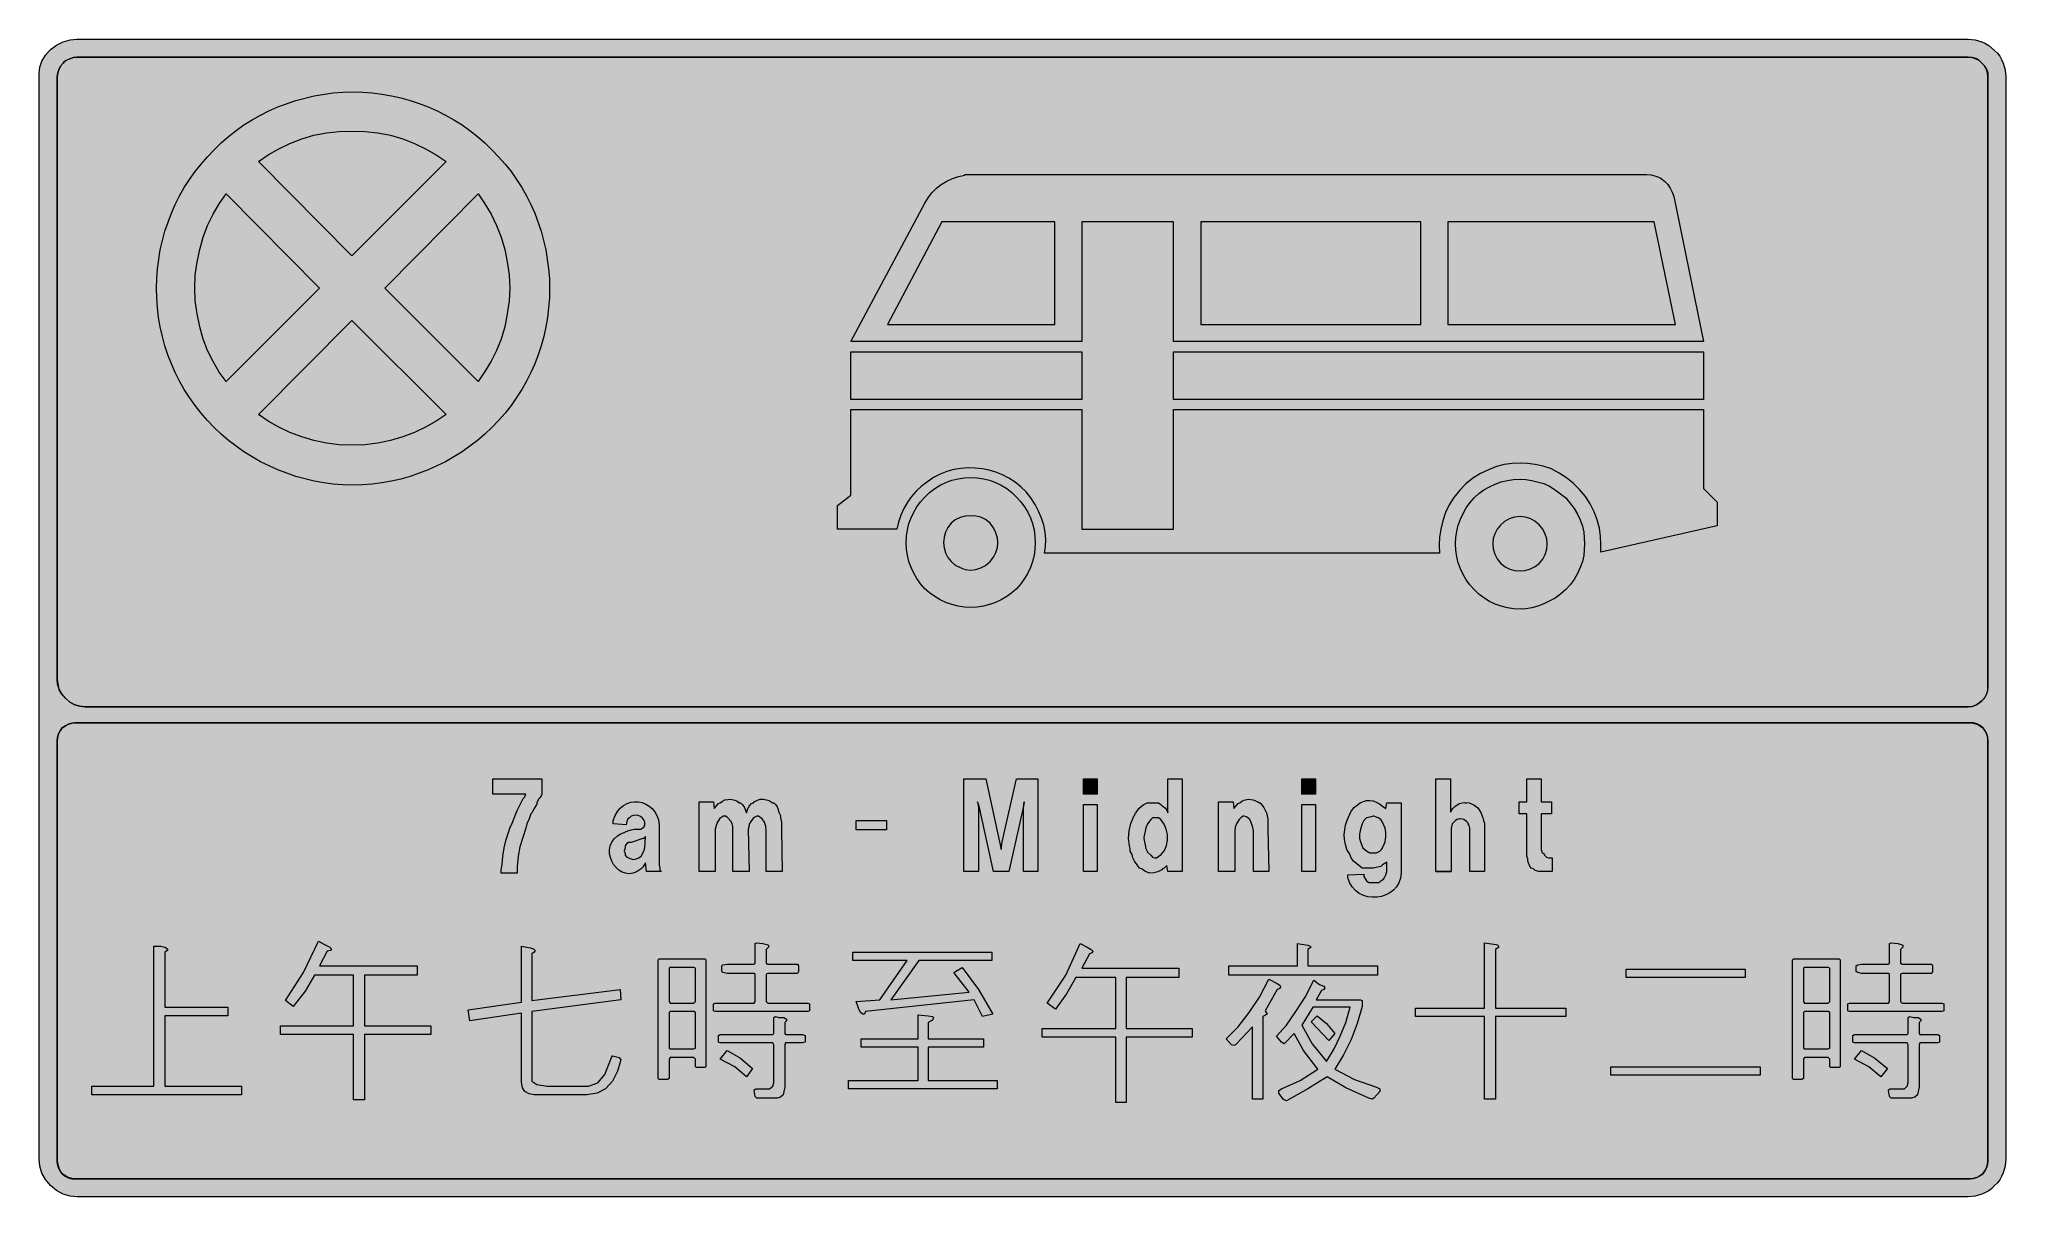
# Model space of a CAD drawing. Header units: metres. Extents: x 76 to 493, y 14 to 259.
import ezdxf

# ---------------------------------------------------------------- set-up
doc = ezdxf.new("R2010")
doc.units = ezdxf.units.M
for name, color, linetype, true_color in [('FILL_BLACK_000000', 7, 'Continuous', 0x000000), ('FILL_PINK_E1E1E1', 7, 'Continuous', 0xe1e1e1), ('FILL_WHITE_FFFFFF', 7, 'Continuous', 0xffffff), ('FILL_YELLOW_FFFF00', 7, 'Continuous', 0xffff00), ('STROKE_BLACK_000000', 7, 'Continuous', 0x000000)]:
    doc.layers.add(name, color=color, linetype=linetype, true_color=true_color)

msp = doc.modelspace()

# ---------------------------------------------------------------- hatches: boundary and pattern name
at = {"layer": 'FILL_BLACK_000000', "true_color": 0x000000}
h = msp.add_hatch(color=7, dxfattribs=at)
h.dxf.hatch_style = 1
h.paths.add_polyline_path([(76.88, 254.59), (77.61, 255.87), (78.66, 257.04), (79.96, 257.98), (81.38, 258.66), (82.84, 259.06), (84.24, 259.2), (485.28, 259.2), (486.72, 259.06), (488.16, 258.66), (488.94, 258.33), (489.65, 257.89), (490.86, 256.86), (491.47, 256.29), (491.96, 255.64), (492.35, 254.94), (492.66, 254.16), (493.07, 252.72), (493.2, 251.28), (493.2, 21.78), (493.07, 20.34), (492.66, 18.9), (492.35, 18.12), (491.96, 17.41), (491.47, 16.77), (490.86, 16.2), (490.29, 15.59), (489.65, 15.1), (488.94, 14.71), (488.16, 14.4), (486.72, 13.99), (485.28, 13.86), (84.24, 13.86), (82.84, 14), (81.38, 14.42), (79.96, 15.15), (78.66, 16.2), (77.61, 17.48), (76.88, 18.85), (76.46, 20.3), (76.32, 21.78), (76.32, 251.28), (76.32, 252), (76.46, 253.27), (76.88, 254.59)])
h.paths.add_polyline_path([(80.75, 19.28), (81.18, 18.72), (81.81, 18.2), (82.44, 17.82), (83.23, 17.66), (83.88, 17.64), (485.64, 17.64), (486.34, 17.71), (487.06, 17.91), (487.74, 18.25), (488.34, 18.72), (488.81, 19.32), (489.15, 20), (489.35, 20.72), (489.42, 21.42), (489.42, 110.52), (489.4, 111.24), (489.24, 111.96), (488.86, 112.59), (488.34, 113.22), (487.78, 113.74), (487.08, 114.12), (486.36, 114.28), (485.64, 114.3), (83.88, 114.3), (83.21, 114.23), (82.53, 114.03), (81.86, 113.69), (81.18, 113.22), (80.71, 112.62), (80.37, 111.94), (80.17, 111.22), (80.1, 110.52), (80.1, 21.42), (80.21, 20.7), (80.46, 19.98), (80.75, 19.28)], flags=16)
h.paths.add_polyline_path([(82.8, 255.06), (82.01, 254.74), (81.66, 254.5), (81.36, 254.16), (80.84, 253.51), (80.46, 252.72), (80.21, 252.07), (80.1, 251.28), (80.1, 123.48), (80.46, 121.32), (81.05, 120.35), (81.9, 119.52), (82.8, 118.71), (83.84, 118.15), (84.94, 117.82), (86.04, 117.72), (485.28, 117.72), (486.09, 117.76), (486.9, 118.08), (487.53, 118.46), (488.16, 118.98), (488.77, 119.63), (489.24, 120.42), (489.4, 121.14), (489.42, 121.86), (489.42, 251.28), (489.35, 252.08), (489.13, 252.85), (488.74, 253.56), (488.16, 254.16), (487.56, 254.74), (486.86, 255.13), (486.08, 255.35), (485.28, 255.42), (84.24, 255.42), (83.59, 255.37), (82.8, 255.06)], flags=16)
h = msp.add_hatch(color=7, dxfattribs=at)
h.dxf.hatch_style = 1
h.paths.add_polyline_path([(184.45, 204.37), (184.3, 202.3), (184.05, 200.25), (183.7, 198.23), (183.26, 196.23), (182.72, 194.26), (182.08, 192.32), (181.35, 190.42), (180.53, 188.56), (179.61, 186.74), (178.61, 184.97), (177.51, 183.25), (176.33, 181.58), (175.06, 179.97), (173.7, 178.42), (172.26, 176.94), (170.78, 175.53), (169.23, 174.19), (165.95, 171.76), (162.46, 169.67), (158.78, 167.92), (154.94, 166.53), (152.97, 165.98), (150.97, 165.52), (148.95, 165.17), (146.9, 164.91), (144.83, 164.75), (142.74, 164.7), (140.69, 164.75), (138.64, 164.91), (136.62, 165.17), (134.61, 165.52), (130.67, 166.53), (126.86, 167.92), (123.19, 169.67), (119.71, 171.76), (116.43, 174.19), (114.88, 175.53), (113.4, 176.94), (111.96, 178.42), (110.6, 179.97), (109.33, 181.58), (108.15, 183.25), (107.05, 184.97), (106.05, 186.74), (105.13, 188.56), (104.31, 190.42), (103.58, 192.32), (102.94, 194.26), (102.4, 196.23), (101.96, 198.23), (101.61, 200.25), (101.36, 202.3), (101.21, 204.37), (101.16, 206.46), (101.21, 208.51), (101.36, 210.56), (101.96, 214.59), (102.94, 218.53), (104.31, 222.35), (105.13, 224.2), (106.05, 226.01), (107.05, 227.78), (108.15, 229.49), (109.33, 231.16), (110.6, 232.77), (111.96, 234.32), (113.4, 235.8), (114.88, 237.24), (116.43, 238.6), (118.04, 239.87), (119.71, 241.05), (121.42, 242.15), (123.19, 243.15), (125, 244.07), (126.86, 244.89), (130.67, 246.26), (134.61, 247.24), (138.64, 247.84), (140.69, 247.99), (142.74, 248.04), (144.83, 247.99), (146.9, 247.84), (148.95, 247.59), (150.97, 247.24), (152.97, 246.8), (154.94, 246.26), (156.88, 245.62), (158.78, 244.89), (160.64, 244.07), (162.46, 243.15), (164.23, 242.15), (165.95, 241.05), (167.62, 239.87), (169.23, 238.6), (170.78, 237.24), (172.26, 235.8), (173.7, 234.32), (175.06, 232.77), (176.33, 231.16), (177.51, 229.49), (178.61, 227.78), (179.61, 226.01), (180.53, 224.2), (181.35, 222.35), (182.72, 218.53), (183.7, 214.59), (184.3, 210.56), (184.45, 208.51), (184.5, 206.46), (184.45, 204.37)])
h = msp.add_hatch(color=7, dxfattribs=at)
h.dxf.hatch_style = 1
h.paths.add_polyline_path([(420.84, 229.14), (421.55, 228.43), (422.1, 227.65), (422.51, 226.81), (422.82, 225.9), (429.12, 195.12), (316.8, 195.12), (316.8, 220.5), (297.36, 220.5), (297.36, 195.12), (248.4, 195.12), (264.06, 224.46), (264.74, 225.62), (265.56, 226.68), (266.5, 227.62), (267.55, 228.44), (268.69, 229.14), (269.91, 229.7), (271.19, 230.12), (272.52, 230.4), (272.52, 230.58), (417.06, 230.58), (418.05, 230.47), (419.04, 230.22), (419.94, 229.81), (420.84, 229.14)])
h.paths.add_polyline_path([(374.94, 220.5), (374.94, 198.72), (423.18, 198.72), (418.68, 220.5), (374.94, 220.5)], flags=16)
h.paths.add_polyline_path([(322.56, 220.5), (322.56, 198.72), (369.18, 198.72), (369.18, 220.5), (322.56, 220.5)], flags=16)
h.paths.add_polyline_path([(291.6, 198.72), (291.6, 220.5), (267.66, 220.5), (256.14, 198.72), (291.6, 198.72)], flags=16)
h = msp.add_hatch(color=7, dxfattribs=at)
h.dxf.hatch_style = 1
h.paths.add_polyline_path([(297.36, 192.96), (297.36, 182.88), (248.4, 182.88), (248.4, 192.96), (297.36, 192.96)])
h = msp.add_hatch(color=7, dxfattribs=at)
h.dxf.hatch_style = 1
h.paths.add_polyline_path([(429.12, 192.96), (429.12, 182.88), (316.8, 182.88), (316.8, 192.96), (429.12, 192.96)])
h = msp.add_hatch(color=7, dxfattribs=at)
h.dxf.hatch_style = 1
h.paths.add_polyline_path([(289.44, 150.3), (289.64, 151.71), (289.69, 153.2), (289.57, 154.73), (289.26, 156.24), (288.79, 157.72), (288.18, 159.19), (287.44, 160.62), (286.56, 162), (285.55, 163.25), (284.42, 164.34), (283.19, 165.29), (281.88, 166.14), (280.5, 166.88), (279.09, 167.47), (277.68, 167.89), (276.3, 168.12), (274.75, 168.31), (273.21, 168.36), (271.68, 168.25), (270.18, 167.99), (268.71, 167.57), (267.29, 167.01), (265.91, 166.29), (264.6, 165.42), (263.37, 164.48), (262.25, 163.44), (261.24, 162.29), (260.35, 161.06), (259.58, 159.73), (258.96, 158.33), (258.46, 156.87), (258.12, 155.34), (245.52, 155.34), (245.52, 160.38), (248.4, 162.54), (248.4, 180.72), (297.36, 180.72), (297.36, 155.34), (316.8, 155.34), (316.8, 180.72), (429.12, 180.72), (429.12, 163.98), (432, 161.1), (432, 156.06), (407.34, 150.48), (407.4, 152.13), (407.32, 153.83), (407.06, 155.57), (406.62, 157.32), (405.98, 159.04), (405.13, 160.7), (404.09, 162.28), (402.84, 163.8), (401.53, 165.08), (400.07, 166.23), (398.51, 167.24), (396.9, 168.12), (395.15, 168.7), (393.43, 169.09), (391.79, 169.31), (390.24, 169.38), (388.59, 169.31), (386.91, 169.07), (385.23, 168.62), (383.58, 167.94), (381.86, 167.16), (380.25, 166.19), (378.77, 165), (377.46, 163.62), (376.24, 162.1), (375.25, 160.52), (374.47, 158.86), (373.86, 157.14), (373.42, 155.39), (373.16, 153.65), (373.08, 151.95), (373.14, 150.3), (289.44, 150.3)])
h = msp.add_hatch(color=7, dxfattribs=at)
h.dxf.hatch_style = 1
h.paths.add_polyline_path([(287.2, 149.8), (286.87, 148.51), (286.43, 147.26), (285.86, 146.05), (285.18, 144.89), (284.39, 143.79), (283.5, 142.74), (282.51, 141.85), (281.42, 141.06), (280.27, 140.38), (279.05, 139.82), (277.77, 139.37), (276.46, 139.04), (275.13, 138.85), (273.78, 138.78), (272.43, 138.85), (271.1, 139.04), (269.79, 139.37), (268.52, 139.82), (267.29, 140.38), (266.14, 141.06), (265.05, 141.85), (264.06, 142.74), (263.17, 143.79), (262.38, 144.89), (261.7, 146.05), (261.14, 147.26), (260.69, 148.51), (260.36, 149.8), (260.17, 151.12), (260.1, 152.46), (260.17, 153.86), (260.36, 155.22), (260.69, 156.53), (261.14, 157.79), (261.7, 158.99), (262.38, 160.13), (263.17, 161.19), (264.06, 162.18), (265.05, 163.13), (266.14, 163.97), (267.29, 164.68), (268.52, 165.26), (269.79, 165.72), (271.1, 166.05), (272.43, 166.25), (273.78, 166.32), (275.13, 166.25), (276.46, 166.05), (277.77, 165.72), (279.05, 165.26), (280.27, 164.68), (281.42, 163.97), (282.51, 163.13), (283.5, 162.18), (284.39, 161.19), (285.18, 160.13), (285.86, 158.99), (286.43, 157.79), (286.87, 156.53), (287.2, 155.22), (287.39, 153.86), (287.46, 152.46), (287.39, 151.12), (287.2, 149.8)])
h.paths.add_polyline_path([(279.14, 154.6), (278.63, 155.62), (277.92, 156.6), (276.94, 157.38), (275.92, 157.88), (274.86, 158.14), (273.78, 158.22), (272.6, 158.12), (271.51, 157.82), (270.51, 157.31), (269.64, 156.6), (268.93, 155.73), (268.43, 154.73), (268.12, 153.64), (268.02, 152.46), (268.12, 151.39), (268.43, 150.35), (268.93, 149.37), (269.64, 148.5), (270.51, 147.76), (271.51, 147.2), (272.6, 146.83), (273.78, 146.7), (274.86, 146.8), (275.92, 147.13), (276.94, 147.69), (277.92, 148.5), (278.63, 149.4), (279.14, 150.41), (279.44, 151.46), (279.54, 152.46), (279.44, 153.54), (279.14, 154.6)], flags=16)
h = msp.add_hatch(color=7, dxfattribs=at)
h.dxf.hatch_style = 1
h.paths.add_polyline_path([(403.46, 148.48), (403.02, 147.24), (402.42, 145.93), (401.69, 144.7), (400.87, 143.57), (399.96, 142.56), (398.85, 141.58), (397.69, 140.76), (395.28, 139.5), (394.04, 139.03), (392.76, 138.69), (391.48, 138.49), (390.24, 138.42), (388.89, 138.49), (387.56, 138.69), (386.25, 139.02), (384.98, 139.48), (383.75, 140.06), (382.6, 140.77), (381.51, 141.61), (380.52, 142.56), (379.63, 143.55), (378.84, 144.61), (378.16, 145.75), (377.6, 146.95), (377.15, 148.21), (376.82, 149.52), (376.63, 150.88), (376.56, 152.28), (376.63, 153.62), (376.82, 154.94), (377.15, 156.23), (377.6, 157.48), (378.16, 158.69), (378.84, 159.85), (379.63, 160.95), (380.52, 162), (381.51, 162.89), (382.6, 163.68), (383.75, 164.36), (384.98, 164.92), (386.25, 165.37), (387.56, 165.7), (388.89, 165.89), (390.24, 165.96), (391.48, 165.9), (392.76, 165.71), (395.28, 165.06), (396.49, 164.46), (397.69, 163.73), (399.96, 162), (401.69, 159.73), (402.42, 158.53), (403.02, 157.32), (403.46, 156), (403.74, 154.73), (403.92, 152.28), (403.74, 149.76), (403.46, 148.48)])
h.paths.add_polyline_path([(395.6, 154.33), (395.09, 155.34), (394.38, 156.24), (393.4, 157.05), (392.38, 157.61), (391.32, 157.94), (390.24, 158.04), (389.06, 157.91), (387.97, 157.54), (386.97, 156.98), (386.1, 156.24), (385.39, 155.37), (384.89, 154.39), (384.58, 153.35), (384.48, 152.28), (384.58, 151.18), (384.89, 150.07), (385.39, 149.04), (386.1, 148.14), (387.08, 147.36), (388.1, 146.86), (389.16, 146.6), (390.24, 146.52), (391.34, 146.62), (392.45, 146.92), (393.48, 147.43), (394.38, 148.14), (395.09, 149.01), (395.6, 150.01), (395.9, 151.1), (396, 152.28), (395.9, 153.28), (395.6, 154.33)], flags=16)
h = msp.add_hatch(color=7, dxfattribs=at)
h.dxf.hatch_style = 1
h.paths.add_polyline_path([(182.7, 98.82), (182.52, 98.46), (182.16, 98.1), (181.8, 97.38), (181.8, 97.02), (181.62, 96.84), (181.26, 96.12), (180.72, 95.22), (180.54, 95.04), (180.18, 93.96), (179.64, 92.88), (179.46, 91.98), (178.22, 88.01), (177.82, 86.05), (177.66, 83.88), (177.66, 82.44), (174.24, 82.44), (174.24, 83.16), (174.42, 84.24), (174.6, 86.02), (174.89, 87.79), (175.3, 89.54), (175.86, 91.26), (176.04, 91.98), (176.58, 93.06), (177.62, 95.73), (178.92, 98.28), (179.28, 98.64), (179.46, 99.18), (172.44, 99.18), (172.44, 102.42), (182.88, 102.42), (182.88, 99.18), (182.7, 98.82)])
h = msp.add_hatch(color=7, dxfattribs=at)
h.dxf.hatch_style = 1
h.paths.add_polyline_path([(277.02, 102.42), (279.9, 89.1), (280.26, 87.48), (280.44, 89.1), (283.5, 102.42), (288, 102.42), (288, 82.8), (284.94, 82.8), (284.94, 96.3), (285.12, 97.56), (284.94, 96.66), (281.88, 82.8), (278.64, 82.8), (275.58, 96.66), (275.22, 97.56), (275.4, 96.3), (275.4, 82.8), (272.34, 82.8), (272.34, 102.42), (277.02, 102.42)])
h = msp.add_hatch(color=7, dxfattribs=at)
h.dxf.hatch_style = 1
h.paths.add_polyline_path([(300.6, 102.42), (300.6, 99.18), (297.72, 99.18), (297.72, 102.42), (300.6, 102.42)])
h = msp.add_hatch(color=7, dxfattribs=at)
h.dxf.hatch_style = 1
h.paths.add_polyline_path([(314.46, 83.34), (314.28, 83.16), (313.47, 82.75), (312.6, 82.48), (311.72, 82.46), (310.86, 82.8), (310.5, 82.98), (310.32, 83.16), (309.96, 83.34), (309.6, 83.52), (309.06, 84.24), (308.52, 84.96), (308.16, 85.68), (307.98, 86.4), (307.62, 87.12), (307.62, 87.66), (307.44, 88.2), (307.25, 89.82), (307.37, 91.43), (307.75, 93), (308.34, 94.5), (308.52, 94.68), (308.7, 95.22), (308.88, 95.22), (308.88, 95.4), (309.24, 95.76), (309.42, 96.12), (309.96, 96.66), (310.5, 97.02), (311.22, 97.38), (313.56, 97.38), (314.1, 97.02), (314.46, 96.66), (315, 96.3), (315.36, 95.76), (315.54, 95.22), (315.54, 102.42), (318.6, 102.42), (318.6, 82.8), (315.54, 82.8), (315.36, 84.06), (314.82, 83.52), (314.46, 83.34)])
h.paths.add_polyline_path([(311.94, 93.78), (311.27, 92.93), (310.88, 92.04), (310.5, 90), (310.5, 89.82), (310.68, 88.74), (310.86, 88.2), (310.86, 87.84), (311.22, 87.12), (311.22, 86.94), (311.94, 86.22), (312.3, 85.86), (312.84, 85.68), (313.2, 85.68), (314.14, 86.37), (314.83, 87.27), (315.28, 88.32), (315.49, 89.46), (315.47, 90.64), (315.23, 91.79), (314.77, 92.85), (314.1, 93.78), (313.56, 94.14), (313.2, 94.14), (312.3, 94.14), (311.94, 93.78)], flags=16)
h = msp.add_hatch(color=7, dxfattribs=at)
h.dxf.hatch_style = 1
h.paths.add_polyline_path([(346.86, 102.42), (346.86, 99.18), (343.98, 99.18), (343.98, 102.42), (346.86, 102.42)])
h = msp.add_hatch(color=7, dxfattribs=at)
h.dxf.hatch_style = 1
h.paths.add_polyline_path([(382.68, 82.8), (379.62, 82.8), (379.62, 91.98), (379.44, 92.52), (379.26, 92.88), (379.26, 93.06), (378.9, 93.42), (378.36, 93.78), (377.64, 93.96), (377.46, 93.96), (376.92, 93.78), (376.56, 93.6), (376.38, 93.42), (375.84, 92.88), (375.66, 91.98), (375.66, 82.8), (372.42, 82.8), (372.42, 102.42), (375.48, 102.42), (375.48, 95.4), (375.66, 95.58), (376.02, 96.13), (376.43, 96.58), (377.36, 97.19), (378.39, 97.43), (379.43, 97.34), (380.42, 96.94), (381.28, 96.26), (381.93, 95.32), (382.32, 94.14), (382.5, 93.6), (382.68, 93.06), (382.68, 82.8)])
h = msp.add_hatch(color=7, dxfattribs=at)
h.dxf.hatch_style = 1
h.paths.add_polyline_path([(394.74, 102.42), (394.74, 97.56), (396.9, 97.56), (396.9, 95.04), (394.74, 95.04), (394.74, 87.48), (394.92, 86.76), (395.28, 86.58), (395.46, 86.22), (395.82, 85.86), (396.36, 85.68), (397.08, 85.68), (397.08, 82.8), (394.2, 82.8), (393.48, 82.98), (393.12, 83.34), (392.58, 83.52), (392.22, 84.06), (392.04, 84.6), (391.86, 84.96), (391.86, 85.5), (391.68, 86.04), (391.68, 95.04), (390.06, 95.04), (390.06, 97.56), (391.68, 97.56), (391.68, 102.42), (391.86, 102.42), (394.74, 102.42)])
h = msp.add_hatch(color=7, dxfattribs=at)
h.dxf.hatch_style = 1
h.paths.add_polyline_path([(207.9, 83.52), (207.9, 82.98), (208.26, 82.8), (205.02, 82.8), (204.84, 84.6), (204.3, 83.7), (203.94, 83.34), (203.08, 82.77), (202.23, 82.44), (201.4, 82.33), (200.61, 82.41), (199.86, 82.67), (199.19, 83.08), (198.59, 83.61), (198.08, 84.25), (197.67, 84.97), (197.39, 85.74), (197.23, 86.56), (197.22, 87.38), (197.37, 88.2), (197.69, 88.98), (198.2, 89.71), (198.9, 90.36), (199.44, 90.72), (199.98, 90.9), (201.06, 91.44), (201.78, 91.62), (202.5, 91.8), (203.94, 91.8), (204.12, 91.98), (204.48, 92.16), (204.66, 92.7), (204.66, 93.24), (204.49, 93.71), (204.18, 94.11), (203.76, 94.42), (203.28, 94.63), (202.77, 94.72), (202.26, 94.67), (201.8, 94.49), (201.42, 94.14), (201.06, 93.96), (200.88, 93.42), (200.7, 92.7), (198, 92.88), (198, 93.6), (198.38, 94.63), (198.88, 95.51), (199.49, 96.22), (200.17, 96.78), (200.92, 97.19), (201.71, 97.46), (202.52, 97.58), (203.34, 97.55), (204.14, 97.39), (204.91, 97.1), (205.62, 96.67), (206.26, 96.12), (206.81, 95.44), (207.25, 94.65), (207.56, 93.73), (207.72, 92.7), (207.72, 92.16), (207.72, 84.24), (207.9, 83.52)])
h.paths.add_polyline_path([(204.3, 89.82), (201.78, 88.92), (201.24, 88.92), (200.88, 88.74), (200.52, 88.2), (200.52, 87.84), (200.34, 87.12), (200.52, 86.58), (200.52, 86.22), (200.88, 85.86), (201.24, 85.68), (201.78, 85.5), (202.14, 85.32), (202.86, 85.5), (203.4, 85.68), (203.94, 86.04), (204.48, 87.12), (204.66, 87.84), (204.84, 90.18), (204.48, 89.82), (204.3, 89.82)], flags=16)
h = msp.add_hatch(color=7, dxfattribs=at)
h.dxf.hatch_style = 1
h.paths.add_polyline_path([(216.18, 97.56), (219.24, 97.56), (219.42, 96.12), (220.32, 97.2), (220.68, 97.38), (221.14, 97.73), (221.68, 97.96), (222.26, 98.08), (222.84, 98.1), (223.74, 97.92), (224.1, 97.74), (224.46, 97.56), (224.64, 97.38), (225, 97.38), (225.36, 97.02), (225.72, 96.48), (225.9, 96.12), (226.26, 95.22), (226.62, 96.3), (226.8, 96.48), (226.8, 96.66), (227.34, 97.2), (227.7, 97.38), (227.88, 97.56), (228.6, 97.92), (229.14, 98.1), (229.86, 98.1), (230.76, 97.92), (231.12, 97.74), (231.48, 97.56), (231.66, 97.38), (232.02, 97.38), (232.38, 97.02), (232.74, 96.48), (232.92, 96.12), (233.1, 95.4), (233.46, 94.68), (233.46, 94.14), (233.64, 93.24), (233.64, 91.8), (233.82, 82.8), (230.4, 82.8), (230.4, 91.44), (230.38, 92.37), (230.09, 93.25), (229.55, 93.98), (228.78, 94.5), (228.42, 94.5), (227.7, 94.14), (227.16, 93.42), (226.98, 93.06), (226.8, 92.88), (226.8, 92.52), (226.62, 91.8), (226.8, 82.8), (223.38, 82.8), (223.38, 92.34), (223.2, 92.88), (223.02, 93.42), (222.3, 94.14), (222.12, 94.32), (221.76, 94.5), (221.4, 94.5), (221.04, 94.32), (220.68, 94.14), (220.14, 93.42), (219.96, 93.06), (219.96, 92.88), (219.78, 92.52), (219.6, 91.8), (219.6, 82.8), (216.18, 82.8), (216.18, 97.56)])
h = msp.add_hatch(color=7, dxfattribs=at)
h.dxf.hatch_style = 1
h.paths.add_polyline_path([(300.6, 97.02), (300.6, 82.8), (297.72, 82.8), (297.72, 97.02), (300.6, 97.02)])
h = msp.add_hatch(color=7, dxfattribs=at)
h.dxf.hatch_style = 1
h.paths.add_polyline_path([(329.58, 96.12), (330.48, 97.2), (330.84, 97.38), (331.25, 97.7), (331.7, 97.92), (332.69, 98.1), (333.69, 97.97), (334.62, 97.56), (334.98, 97.38), (335.16, 97.38), (335.94, 96.37), (336.48, 95.22), (336.76, 93.97), (336.78, 92.7), (336.78, 91.8), (336.96, 82.8), (333.72, 82.8), (333.72, 91.44), (333.53, 92.39), (333.2, 93.35), (332.95, 93.78), (332.63, 94.13), (332.23, 94.38), (331.74, 94.5), (331.56, 94.5), (331.2, 94.32), (330.66, 93.79), (330.19, 93.04), (329.86, 92.21), (329.76, 91.44), (329.76, 82.8), (326.34, 82.8), (326.34, 97.56), (329.4, 97.56), (329.58, 96.12)])
h = msp.add_hatch(color=7, dxfattribs=at)
h.dxf.hatch_style = 1
h.paths.add_polyline_path([(346.86, 97.02), (346.86, 82.8), (343.98, 82.8), (343.98, 97.02), (346.86, 97.02)])
h = msp.add_hatch(color=7, dxfattribs=at)
h.dxf.hatch_style = 1
h.paths.add_polyline_path([(361.08, 84.24), (360.72, 83.88), (359.1, 83.52), (356.76, 83.52), (354.96, 84.96), (354.42, 85.68), (354.06, 86.58), (353.7, 87.12), (353.52, 87.48), (353.21, 88.52), (353.03, 89.56), (352.99, 90.6), (353.07, 91.63), (353.26, 92.64), (353.56, 93.64), (354.42, 95.58), (354.96, 96.12), (354.96, 96.3), (355.68, 96.84), (356.35, 97.33), (357.03, 97.66), (357.71, 97.84), (358.39, 97.87), (359.07, 97.77), (359.75, 97.52), (360.42, 97.15), (361.08, 96.66), (361.8, 96.12), (361.98, 97.38), (365.04, 97.38), (365.04, 82.44), (364.9, 81.36), (364.57, 80.4), (364.07, 79.57), (363.42, 78.86), (362.66, 78.28), (361.81, 77.83), (360.89, 77.52), (359.92, 77.35), (358.94, 77.32), (357.97, 77.45), (357.03, 77.73), (356.15, 78.16), (355.35, 78.75), (354.66, 79.51), (354.1, 80.44), (353.7, 81.54), (353.7, 82.08), (357.12, 82.26), (357.12, 81.72), (357.48, 81.18), (357.66, 80.82), (358.2, 80.46), (360.36, 80.46), (360.72, 80.82), (361.26, 81.18), (361.44, 81.36), (361.8, 82.08), (361.98, 82.8), (361.98, 84.78), (361.44, 84.42), (361.08, 84.24)])
h.paths.add_polyline_path([(361.62, 91.98), (361.08, 93.24), (360.72, 93.78), (360.18, 94.14), (359.28, 94.5), (359.1, 94.5), (358.38, 94.32), (357.66, 94.14), (357.12, 93.6), (356.76, 92.88), (356.4, 91.8), (356.22, 90.72), (356.22, 89.82), (356.4, 89.1), (356.94, 87.84), (357.48, 87.3), (358.02, 86.94), (358.38, 86.76), (359.82, 86.76), (360.54, 87.12), (360.9, 87.48), (361.08, 87.84), (361.44, 88.56), (361.62, 89.1), (361.8, 90.18), (361.8, 91.08), (361.62, 91.98)], flags=16)
h = msp.add_hatch(color=7, dxfattribs=at)
h.dxf.hatch_style = 1
h.paths.add_polyline_path([(255.96, 93.6), (255.96, 91.62), (249.48, 91.62), (249.48, 93.6), (255.96, 93.6)])
h = msp.add_hatch(color=7, dxfattribs=at)
h.dxf.hatch_style = 1
h.paths.add_polyline_path([(87.48, 37.26), (100.62, 37.26), (100.62, 66.96), (102.06, 66.96), (102.96, 66.78), (103.5, 66.42), (103.5, 66.06), (102.96, 65.7), (102.96, 54), (116.28, 54), (116.28, 52.2), (102.96, 52.2), (102.96, 37.26), (119.16, 37.26), (119.16, 35.46), (87.48, 35.46), (87.48, 37.26)])
h = msp.add_hatch(color=7, dxfattribs=at)
h.dxf.hatch_style = 1
h.paths.add_polyline_path([(127.44, 48.24), (127.44, 50.04), (142.92, 50.04), (142.92, 60.84), (134.64, 60.84), (132.66, 57.42), (130.14, 54.18), (128.52, 55.44), (132.3, 61.38), (135.54, 68.04), (136.8, 67.32), (137.88, 66.78), (138.24, 66.42), (138.06, 66.06), (137.34, 65.88), (135.72, 62.82), (156.42, 62.82), (156.42, 60.84), (145.26, 60.84), (145.26, 50.04), (159.3, 50.04), (159.3, 48.24), (145.26, 48.24), (145.26, 34.38), (142.92, 34.38), (142.92, 48.24), (127.44, 48.24)])
h = msp.add_hatch(color=7, dxfattribs=at)
h.dxf.hatch_style = 1
h.paths.add_polyline_path([(180.18, 35.64), (179.28, 36.18), (178.74, 36.9), (178.56, 38.16), (178.56, 52.74), (167.58, 51.12), (167.22, 53.46), (178.56, 55.08), (178.56, 66.96), (180.36, 66.6), (181.08, 66.42), (181.44, 66.06), (181.26, 65.7), (180.72, 65.34), (180.72, 55.44), (199.44, 57.78), (199.62, 55.62), (180.72, 53.1), (180.72, 38.34), (181.8, 37.62), (183.96, 37.26), (192.78, 37.26), (194.76, 37.98), (196.2, 39.78), (197.64, 43.38), (197.82, 43.74), (199.26, 43.38), (199.62, 42.84), (198.9, 40.5), (197.82, 38.34), (196.38, 36.72), (194.58, 35.82), (192.42, 35.46), (181.26, 35.46), (180.18, 35.64)])
h = msp.add_hatch(color=7, dxfattribs=at)
h.dxf.hatch_style = 1
h.paths.add_polyline_path([(239.22, 54.9), (239.58, 54.72), (239.58, 53.28), (239.22, 53.1), (219.6, 53.1), (219.24, 53.28), (219.24, 54.72), (219.6, 54.9), (227.88, 54.9), (228.06, 55.26), (228.06, 61.02), (227.88, 61.2), (222.12, 61.2), (221.22, 61.38), (221.04, 61.56), (221.04, 62.82), (221.22, 63), (222.12, 63.18), (227.88, 63.18), (228.06, 63.36), (228.06, 67.5), (228.42, 67.68), (229.68, 67.5), (230.58, 67.32), (230.94, 67.14), (230.94, 66.78), (230.4, 66.24), (230.4, 63.36), (230.76, 63.18), (237.06, 63.18), (237.24, 62.82), (237.24, 61.56), (237.06, 61.2), (230.76, 61.2), (230.4, 61.02), (230.4, 55.26), (230.76, 54.9), (239.22, 54.9)])
h = msp.add_hatch(color=7, dxfattribs=at)
h.dxf.hatch_style = 1
h.paths.add_polyline_path([(298.44, 66.78), (299.34, 66.24), (299.7, 65.88), (299.52, 65.52), (298.98, 65.34), (297.36, 62.28), (317.88, 62.28), (317.88, 60.3), (306.72, 60.3), (306.72, 49.5), (320.76, 49.5), (320.76, 47.7), (306.72, 47.7), (306.72, 33.84), (304.56, 33.84), (304.56, 47.7), (288.9, 47.7), (288.9, 49.5), (304.56, 49.5), (304.56, 60.3), (296.1, 60.3), (294.12, 56.88), (291.78, 53.64), (289.98, 54.9), (293.94, 60.84), (297, 67.5), (298.44, 66.78)])
h = msp.add_hatch(color=7, dxfattribs=at)
h.dxf.hatch_style = 1
h.paths.add_polyline_path([(328.5, 62.82), (343.08, 62.82), (343.08, 67.5), (345.24, 67.14), (345.78, 66.96), (345.96, 66.78), (345.78, 66.6), (345.24, 66.24), (345.24, 62.82), (360, 62.82), (360, 60.84), (328.5, 60.84), (328.5, 62.82)])
h = msp.add_hatch(color=7, dxfattribs=at)
h.dxf.hatch_style = 1
h.paths.add_polyline_path([(385.2, 67.32), (385.56, 67.14), (385.74, 66.78), (385.56, 66.6), (385.02, 66.24), (385.02, 53.82), (399.96, 53.82), (399.96, 52.02), (385.02, 52.02), (385.02, 34.56), (382.68, 34.56), (382.68, 52.02), (368.1, 52.02), (368.1, 53.82), (382.68, 53.82), (382.68, 67.68), (385.2, 67.32)])
h = msp.add_hatch(color=7, dxfattribs=at)
h.dxf.hatch_style = 1
h.paths.add_polyline_path([(460.08, 53.1), (459.72, 53.28), (459.72, 54.72), (460.08, 54.9), (468.36, 54.9), (468.54, 55.26), (468.54, 61.02), (468.36, 61.2), (462.6, 61.2), (461.88, 61.38), (461.52, 61.56), (461.52, 62.82), (461.88, 63), (462.6, 63.18), (468.36, 63.18), (468.54, 63.36), (468.54, 67.5), (468.9, 67.68), (470.34, 67.5), (471.06, 67.32), (471.42, 67.14), (471.42, 66.78), (470.88, 66.24), (470.88, 63.36), (471.24, 63.18), (477.54, 63.18), (477.72, 62.82), (477.72, 61.56), (477.54, 61.2), (471.24, 61.2), (470.88, 61.02), (470.88, 55.26), (471.24, 54.9), (479.7, 54.9), (480.06, 54.72), (480.06, 53.28), (479.7, 53.1), (460.08, 53.1)])
h = msp.add_hatch(color=7, dxfattribs=at)
h.dxf.hatch_style = 1
h.paths.add_polyline_path([(215.64, 41.22), (215.46, 41.4), (215.46, 43.02), (215.1, 43.38), (210.06, 43.38), (209.88, 43.02), (209.88, 38.88), (209.52, 38.7), (207.72, 38.7), (207.54, 38.88), (207.54, 64.08), (207.72, 64.26), (217.44, 64.26), (217.62, 64.08), (217.62, 41.4), (217.44, 41.22), (215.64, 41.22)])
h.paths.add_polyline_path([(215.46, 52.92), (215.1, 53.1), (210.06, 53.1), (209.88, 52.92), (209.88, 45.36), (210.06, 45.18), (215.1, 45.18), (215.46, 45.36), (215.46, 52.92)], flags=16)
h.paths.add_polyline_path([(215.46, 55.26), (215.46, 62.28), (215.1, 62.46), (210.06, 62.46), (209.88, 62.28), (209.88, 55.26), (210.06, 54.9), (215.1, 54.9), (215.46, 55.26)], flags=16)
h = msp.add_hatch(color=7, dxfattribs=at)
h.dxf.hatch_style = 1
h.paths.add_polyline_path([(278.28, 63.9), (262.8, 63.9), (256.86, 55.62), (273.42, 57.24), (270.18, 61.38), (271.98, 62.46), (275.4, 57.78), (278.46, 52.56), (276.3, 52.02), (274.5, 55.62), (251.46, 53.1), (251.28, 52.56), (250.92, 52.56), (250.38, 52.92), (250.02, 53.82), (249.48, 55.26), (254.52, 55.62), (260.28, 63.9), (248.76, 63.9), (248.76, 65.7), (278.28, 65.7), (278.28, 63.9)])
h = msp.add_hatch(color=7, dxfattribs=at)
h.dxf.hatch_style = 1
h.paths.add_polyline_path([(456.12, 41.22), (455.94, 41.4), (455.94, 43.02), (455.58, 43.38), (450.54, 43.38), (450.36, 43.02), (450.36, 38.88), (450, 38.7), (448.2, 38.7), (448.02, 38.88), (448.02, 64.08), (448.2, 64.26), (457.92, 64.26), (458.1, 64.08), (458.1, 41.4), (457.92, 41.22), (456.12, 41.22)])
h.paths.add_polyline_path([(455.58, 53.1), (450.54, 53.1), (450.36, 52.92), (450.36, 45.36), (450.54, 45.18), (455.58, 45.18), (455.94, 45.36), (455.94, 52.92), (455.58, 53.1)], flags=16)
h.paths.add_polyline_path([(455.94, 55.26), (455.94, 62.28), (455.58, 62.46), (450.54, 62.46), (450.36, 62.28), (450.36, 55.26), (450.54, 54.9), (455.58, 54.9), (455.94, 55.26)], flags=16)
h = msp.add_hatch(color=7, dxfattribs=at)
h.dxf.hatch_style = 1
h.paths.add_polyline_path([(336.96, 59.94), (338.76, 59.04), (339.3, 58.68), (339.48, 58.32), (339.3, 57.96), (338.76, 57.78), (336.24, 53.28), (336.6, 52.56), (335.7, 52.02), (335.7, 34.56), (333.54, 34.56), (333.54, 49.86), (329.94, 46.08), (329.58, 45.9), (329.04, 46.08), (327.96, 47.34), (330.48, 49.86), (332.82, 52.92), (334.98, 56.16), (336.96, 59.94)])
h = msp.add_hatch(color=7, dxfattribs=at)
h.dxf.hatch_style = 1
h.paths.add_polyline_path([(345.24, 36.72), (340.74, 34.2), (340.2, 34.38), (340.02, 34.56), (339.12, 35.82), (339.12, 36.36), (339.66, 36.72), (343.62, 38.52), (347.4, 40.86), (344.34, 44.82), (342.36, 48.42), (340.2, 46.26), (339.66, 46.62), (338.58, 47.88), (340.74, 50.22), (342.72, 53.1), (344.7, 56.16), (346.5, 59.76), (347.76, 58.86), (348.66, 58.5), (348.84, 58.14), (348.66, 57.78), (348.12, 57.6), (347.04, 55.62), (356.4, 55.62), (356.76, 55.44), (356.76, 54.18), (355.68, 50.58), (354.42, 47.16), (352.8, 43.92), (351, 40.86), (355.14, 38.7), (359.82, 37.08), (360.54, 36.72), (360.54, 36.18), (359.28, 34.74), (358.92, 34.56), (358.2, 34.74), (353.34, 36.9), (349.38, 39.24), (345.24, 36.72)])
h.paths.add_polyline_path([(350.82, 45.18), (352.08, 47.88), (353.34, 50.76), (354.24, 54), (346.32, 54), (343.98, 50.22), (346.14, 46.26), (349.2, 42.48), (350.82, 45.18)], flags=16)
h = msp.add_hatch(color=7, dxfattribs=at)
h.dxf.hatch_style = 1
h.paths.add_polyline_path([(437.94, 62.1), (437.94, 60.3), (412.74, 60.3), (412.74, 62.1), (437.94, 62.1)])
h = msp.add_hatch(color=7, dxfattribs=at)
h.dxf.hatch_style = 1
h.paths.add_polyline_path([(231.84, 46.44), (220.68, 46.44), (220.32, 46.62), (220.32, 48.06), (220.68, 48.24), (231.84, 48.24), (232.02, 48.42), (232.02, 51.84), (232.38, 52.02), (233.1, 51.84), (234.18, 51.84), (234.72, 51.48), (234.72, 51.12), (234.36, 50.76), (234.36, 48.42), (234.54, 48.24), (238.14, 48.24), (238.68, 48.06), (238.68, 46.62), (238.14, 46.44), (234.54, 46.44), (234.36, 46.08), (234.36, 37.08), (234.18, 36.18), (234, 35.46), (233.46, 34.92), (232.74, 34.74), (228.42, 34.74), (228.06, 35.1), (227.88, 36.36), (227.88, 36.54), (228.24, 36.72), (231.12, 36.72), (231.84, 37.26), (232.02, 37.98), (232.02, 46.08), (231.84, 46.44)])
h = msp.add_hatch(color=7, dxfattribs=at)
h.dxf.hatch_style = 1
h.paths.add_polyline_path([(247.86, 38.52), (262.62, 38.52), (262.62, 45.54), (250.56, 45.54), (250.56, 47.34), (262.62, 47.34), (262.62, 52.38), (264.78, 52.2), (265.68, 52.02), (265.86, 51.84), (265.68, 51.3), (264.78, 50.76), (264.78, 47.34), (276.48, 47.34), (276.48, 45.54), (264.78, 45.54), (264.78, 38.52), (279.36, 38.52), (279.36, 36.72), (247.86, 36.72), (247.86, 38.52)])
h = msp.add_hatch(color=7, dxfattribs=at)
h.dxf.hatch_style = 1
h.paths.add_polyline_path([(349.2, 50.58), (351, 48.42), (349.74, 46.98), (345.96, 50.94), (347.22, 52.2), (349.2, 50.58)])
h = msp.add_hatch(color=7, dxfattribs=at)
h.dxf.hatch_style = 1
h.paths.add_polyline_path([(472.32, 48.24), (472.5, 48.42), (472.5, 51.84), (472.86, 52.02), (473.76, 51.84), (474.66, 51.84), (475.2, 51.48), (475.2, 51.12), (474.84, 50.76), (474.84, 48.42), (475.02, 48.24), (478.8, 48.24), (479.16, 48.06), (479.16, 46.62), (478.8, 46.44), (475.02, 46.44), (474.84, 46.08), (474.84, 37.08), (474.66, 36.18), (474.48, 35.46), (473.94, 34.92), (473.22, 34.74), (468.9, 34.74), (468.54, 35.1), (468.36, 36.36), (468.36, 36.54), (468.72, 36.72), (471.78, 36.72), (472.32, 37.26), (472.5, 37.98), (472.5, 46.08), (472.32, 46.44), (461.16, 46.44), (460.8, 46.62), (460.8, 48.06), (461.16, 48.24), (472.32, 48.24)])
h = msp.add_hatch(color=7, dxfattribs=at)
h.dxf.hatch_style = 1
h.paths.add_polyline_path([(226.26, 39.24), (223.74, 41.4), (220.68, 43.02), (222.12, 44.82), (225, 43.2), (227.52, 41.04), (226.26, 39.24)])
h = msp.add_hatch(color=7, dxfattribs=at)
h.dxf.hatch_style = 1
h.paths.add_polyline_path([(464.22, 41.4), (461.16, 43.02), (462.6, 44.82), (465.48, 43.2), (468.18, 41.04), (466.74, 39.24), (464.22, 41.4)])
h = msp.add_hatch(color=7, dxfattribs=at)
h.dxf.hatch_style = 1
h.paths.add_polyline_path([(441.18, 41.4), (441.18, 39.6), (409.5, 39.6), (409.5, 41.4), (441.18, 41.4)])
at = {"layer": 'FILL_PINK_E1E1E1', "true_color": 0xe1e1e1}
h = msp.add_hatch(color=7, dxfattribs=at)
h.dxf.hatch_style = 1
h.paths.add_polyline_path([(124.85, 234.7), (127.08, 235.98), (129.44, 237.13), (131.94, 238.14), (134.54, 238.85), (137.18, 239.36), (139.86, 239.66), (142.56, 239.76), (145.36, 239.66), (148.1, 239.36), (150.76, 238.85), (153.36, 238.14), (155.86, 237.13), (158.22, 235.98), (160.45, 234.7), (162.54, 233.28), (142.56, 213.3), (122.76, 233.28), (124.85, 234.7)])
h = msp.add_hatch(color=7, dxfattribs=at)
h.dxf.hatch_style = 1
h.paths.add_polyline_path([(114.48, 188.67), (113.15, 190.89), (112, 193.24), (111.06, 195.66), (110.32, 198.28), (109.76, 200.99), (109.39, 203.73), (109.26, 206.46), (109.39, 209.26), (109.76, 211.99), (110.32, 214.66), (111.06, 217.26), (112, 219.76), (113.15, 222.12), (114.48, 224.35), (115.92, 226.44), (135.72, 206.46), (115.92, 186.66), (114.48, 188.67)])
h = msp.add_hatch(color=7, dxfattribs=at)
h.dxf.hatch_style = 1
h.paths.add_polyline_path([(169.38, 226.44), (170.8, 224.35), (172.08, 222.12), (173.23, 219.76), (174.24, 217.26), (174.98, 214.66), (175.54, 212), (175.91, 209.26), (176.04, 206.46), (175.91, 203.73), (175.54, 200.99), (174.98, 198.28), (174.24, 195.66), (173.23, 193.27), (172.08, 190.96), (170.8, 188.75), (169.38, 186.66), (149.58, 206.46), (169.38, 226.44)])
h = msp.add_hatch(color=7, dxfattribs=at)
h.dxf.hatch_style = 1
h.paths.add_polyline_path([(160.45, 178.23), (158.22, 176.96), (155.86, 175.87), (153.36, 174.96), (150.76, 174.15), (148.1, 173.59), (145.36, 173.26), (142.56, 173.16), (139.86, 173.26), (137.18, 173.59), (134.54, 174.15), (131.94, 174.96), (129.44, 175.87), (127.08, 176.96), (124.85, 178.23), (122.76, 179.64), (142.56, 199.62), (162.54, 179.64), (160.45, 178.23)])
at = {"layer": 'FILL_WHITE_FFFFFF', "true_color": 0xffffff}
h = msp.add_hatch(color=7, dxfattribs=at)
h.dxf.hatch_style = 1
h.paths.add_polyline_path([(80.1, 110.52), (80.17, 111.22), (80.37, 111.94), (80.71, 112.62), (81.18, 113.22), (81.86, 113.69), (82.53, 114.03), (83.21, 114.23), (83.88, 114.3), (485.64, 114.3), (486.34, 114.23), (487.06, 114.03), (487.74, 113.69), (488.34, 113.22), (488.81, 112.62), (489.15, 111.94), (489.35, 111.22), (489.42, 110.52), (489.42, 21.42), (489.35, 20.72), (489.15, 20), (488.81, 19.32), (488.34, 18.72), (487.74, 18.25), (487.06, 17.91), (486.34, 17.71), (485.64, 17.64), (83.88, 17.64), (83.21, 17.71), (82.53, 17.91), (81.86, 18.25), (81.18, 18.72), (80.71, 19.32), (80.37, 20), (80.17, 20.72), (80.1, 21.42), (80.1, 110.52)])
at = {"layer": 'FILL_YELLOW_FFFF00', "true_color": 0xffff00}
h = msp.add_hatch(color=7, dxfattribs=at)
h.dxf.hatch_style = 1
h.paths.add_polyline_path([(485.28, 255.42), (486.09, 255.38), (486.9, 255.06), (487.53, 254.75), (488.16, 254.16), (488.77, 253.51), (489.24, 252.72), (489.4, 252.07), (489.42, 251.28), (489.42, 121.86), (489.35, 121.13), (489.13, 120.35), (488.74, 119.61), (488.16, 118.98), (487.53, 118.46), (486.9, 118.08), (486.09, 117.77), (485.28, 117.72), (86.04, 117.72), (84.94, 117.82), (83.83, 118.15), (82.8, 118.71), (81.9, 119.52), (81.09, 120.42), (80.53, 121.43), (80.2, 122.48), (80.1, 123.48), (80.1, 251.28), (80.21, 252.07), (80.46, 252.72), (80.84, 253.51), (81.36, 254.16), (81.66, 254.5), (82.01, 254.75), (82.8, 255.06), (83.59, 255.38), (84.24, 255.42), (485.28, 255.42)])

# ---------------------------------------------------------------- linework, layer by layer
at = {"layer": 'FILL_BLACK_000000', "lineweight": 0, "true_color": 0x000000}
for points in [[(76.88, 254.59), (77.61, 255.87), (78.66, 257.04), (79.96, 257.98), (81.38, 258.66), (82.84, 259.06), (84.24, 259.2), (485.28, 259.2), (486.72, 259.06), (488.16, 258.66), (488.94, 258.33), (489.65, 257.89), (490.86, 256.86), (491.47, 256.29), (491.96, 255.64), (492.35, 254.94), (492.66, 254.16), (493.07, 252.72), (493.2, 251.28), (493.2, 21.78), (493.07, 20.34), (492.66, 18.9), (492.35, 18.12), (491.96, 17.41), (491.47, 16.77), (490.86, 16.2), (490.29, 15.59), (489.65, 15.1), (488.94, 14.71), (488.16, 14.4), (486.72, 13.99), (485.28, 13.86), (84.24, 13.86), (82.84, 14), (81.38, 14.42), (79.96, 15.15), (78.66, 16.2), (77.61, 17.48), (76.88, 18.85), (76.46, 20.3), (76.32, 21.78), (76.32, 251.28), (76.32, 252), (76.46, 253.27)], [(82.8, 255.06), (82.01, 254.74), (81.66, 254.5), (81.36, 254.16), (80.84, 253.51), (80.46, 252.72), (80.21, 252.07), (80.1, 251.28), (80.1, 123.48), (80.46, 121.32), (81.05, 120.35), (81.9, 119.52), (82.8, 118.71), (83.84, 118.15), (84.94, 117.82), (86.04, 117.72), (485.28, 117.72), (486.09, 117.76), (486.9, 118.08), (487.53, 118.46), (488.16, 118.98), (488.77, 119.63), (489.24, 120.42), (489.4, 121.14), (489.42, 121.86), (489.42, 251.28), (489.35, 252.08), (489.13, 252.85), (488.74, 253.56), (488.16, 254.16), (487.56, 254.74), (486.86, 255.13), (486.08, 255.35), (485.28, 255.42), (84.24, 255.42), (83.59, 255.37)], [(184.45, 204.37), (184.3, 202.3), (184.05, 200.25), (183.7, 198.23), (183.26, 196.23), (182.72, 194.26), (182.08, 192.32), (181.35, 190.42), (180.53, 188.56), (179.61, 186.74), (178.61, 184.97), (177.51, 183.25), (176.33, 181.58), (175.06, 179.97), (173.7, 178.42), (172.26, 176.94), (170.78, 175.53), (169.23, 174.19), (165.95, 171.76), (162.46, 169.67), (158.78, 167.92), (154.94, 166.53), (152.97, 165.98), (150.97, 165.52), (148.95, 165.17), (146.9, 164.91), (144.83, 164.75), (142.74, 164.7), (140.69, 164.75), (138.64, 164.91), (136.62, 165.17), (134.61, 165.52), (130.67, 166.53), (126.86, 167.92), (123.19, 169.67), (119.71, 171.76), (116.43, 174.19), (114.88, 175.53), (113.4, 176.94), (111.96, 178.42), (110.6, 179.97), (109.33, 181.58), (108.15, 183.25), (107.05, 184.97), (106.05, 186.74), (105.13, 188.56), (104.31, 190.42), (103.58, 192.32), (102.94, 194.26), (102.4, 196.23), (101.96, 198.23), (101.61, 200.25), (101.36, 202.3), (101.21, 204.37), (101.16, 206.46), (101.21, 208.51), (101.36, 210.56), (101.96, 214.59), (102.94, 218.53), (104.31, 222.35), (105.13, 224.2), (106.05, 226.01), (107.05, 227.78), (108.15, 229.49), (109.33, 231.16), (110.6, 232.77), (111.96, 234.32), (113.4, 235.8), (114.88, 237.24), (116.43, 238.6), (118.04, 239.87), (119.71, 241.05), (121.42, 242.15), (123.19, 243.15), (125, 244.07), (126.86, 244.89), (130.67, 246.26), (134.61, 247.24), (138.64, 247.84), (140.69, 247.99), (142.74, 248.04), (144.83, 247.99), (146.9, 247.84), (148.95, 247.59), (150.97, 247.24), (152.97, 246.8), (154.94, 246.26), (156.88, 245.62), (158.78, 244.89), (160.64, 244.07), (162.46, 243.15), (164.23, 242.15), (165.95, 241.05), (167.62, 239.87), (169.23, 238.6), (170.78, 237.24), (172.26, 235.8), (173.7, 234.32), (175.06, 232.77), (176.33, 231.16), (177.51, 229.49), (178.61, 227.78), (179.61, 226.01), (180.53, 224.2), (181.35, 222.35), (182.72, 218.53), (183.7, 214.59), (184.3, 210.56), (184.45, 208.51), (184.5, 206.46)], [(420.84, 229.14), (421.55, 228.43), (422.1, 227.65), (422.51, 226.81), (422.82, 225.9), (429.12, 195.12), (316.8, 195.12), (316.8, 220.5), (297.36, 220.5), (297.36, 195.12), (248.4, 195.12), (264.06, 224.46), (264.74, 225.62), (265.56, 226.68), (266.5, 227.62), (267.55, 228.44), (268.69, 229.14), (269.91, 229.7), (271.19, 230.12), (272.52, 230.4), (272.52, 230.58), (417.06, 230.58), (418.05, 230.47), (419.04, 230.22), (419.94, 229.81)], [(291.6, 198.72), (291.6, 220.5), (267.66, 220.5), (256.14, 198.72)], [(322.56, 220.5), (322.56, 198.72), (369.18, 198.72), (369.18, 220.5)], [(374.94, 220.5), (374.94, 198.72), (423.18, 198.72), (418.68, 220.5)], [(297.36, 192.96), (297.36, 182.88), (248.4, 182.88), (248.4, 192.96)], [(429.12, 192.96), (429.12, 182.88), (316.8, 182.88), (316.8, 192.96)], [(289.44, 150.3), (289.64, 151.71), (289.69, 153.2), (289.57, 154.73), (289.26, 156.24), (288.79, 157.72), (288.18, 159.19), (287.44, 160.62), (286.56, 162), (285.55, 163.25), (284.42, 164.34), (283.19, 165.29), (281.88, 166.14), (280.5, 166.88), (279.09, 167.47), (277.68, 167.89), (276.3, 168.12), (274.75, 168.31), (273.21, 168.36), (271.68, 168.25), (270.18, 167.99), (268.71, 167.57), (267.29, 167.01), (265.91, 166.29), (264.6, 165.42), (263.37, 164.48), (262.25, 163.44), (261.24, 162.29), (260.35, 161.06), (259.58, 159.73), (258.96, 158.33), (258.46, 156.87), (258.12, 155.34), (245.52, 155.34), (245.52, 160.38), (248.4, 162.54), (248.4, 180.72), (297.36, 180.72), (297.36, 155.34), (316.8, 155.34), (316.8, 180.72), (429.12, 180.72), (429.12, 163.98), (432, 161.1), (432, 156.06), (407.34, 150.48), (407.4, 152.13), (407.32, 153.83), (407.06, 155.57), (406.62, 157.32), (405.98, 159.04), (405.13, 160.7), (404.09, 162.28), (402.84, 163.8), (401.53, 165.08), (400.07, 166.23), (398.51, 167.24), (396.9, 168.12), (395.15, 168.7), (393.43, 169.09), (391.79, 169.31), (390.24, 169.38), (388.59, 169.31), (386.91, 169.07), (385.23, 168.62), (383.58, 167.94), (381.86, 167.16), (380.25, 166.19), (378.77, 165), (377.46, 163.62), (376.24, 162.1), (375.25, 160.52), (374.47, 158.86), (373.86, 157.14), (373.42, 155.39), (373.16, 153.65), (373.08, 151.95), (373.14, 150.3)], [(287.2, 149.8), (286.87, 148.51), (286.43, 147.26), (285.86, 146.05), (285.18, 144.89), (284.39, 143.79), (283.5, 142.74), (282.51, 141.85), (281.42, 141.06), (280.27, 140.38), (279.05, 139.82), (277.77, 139.37), (276.46, 139.04), (275.13, 138.85), (273.78, 138.78), (272.43, 138.85), (271.1, 139.04), (269.79, 139.37), (268.52, 139.82), (267.29, 140.38), (266.14, 141.06), (265.05, 141.85), (264.06, 142.74), (263.17, 143.79), (262.38, 144.89), (261.7, 146.05), (261.14, 147.26), (260.69, 148.51), (260.36, 149.8), (260.17, 151.12), (260.1, 152.46), (260.17, 153.86), (260.36, 155.22), (260.69, 156.53), (261.14, 157.79), (261.7, 158.99), (262.38, 160.13), (263.17, 161.19), (264.06, 162.18), (265.05, 163.13), (266.14, 163.97), (267.29, 164.68), (268.52, 165.26), (269.79, 165.72), (271.1, 166.05), (272.43, 166.25), (273.78, 166.32), (275.13, 166.25), (276.46, 166.05), (277.77, 165.72), (279.05, 165.26), (280.27, 164.68), (281.42, 163.97), (282.51, 163.13), (283.5, 162.18), (284.39, 161.19), (285.18, 160.13), (285.86, 158.99), (286.43, 157.79), (286.87, 156.53), (287.2, 155.22), (287.39, 153.86), (287.46, 152.46), (287.39, 151.12)], [(403.46, 148.48), (403.02, 147.24), (402.42, 145.93), (401.69, 144.7), (400.87, 143.57), (399.96, 142.56), (398.85, 141.58), (397.69, 140.76), (395.28, 139.5), (394.04, 139.03), (392.76, 138.69), (391.48, 138.49), (390.24, 138.42), (388.89, 138.49), (387.56, 138.69), (386.25, 139.02), (384.98, 139.48), (383.75, 140.06), (382.6, 140.77), (381.51, 141.61), (380.52, 142.56), (379.63, 143.55), (378.84, 144.61), (378.16, 145.75), (377.6, 146.95), (377.15, 148.21), (376.82, 149.52), (376.63, 150.88), (376.56, 152.28), (376.63, 153.62), (376.82, 154.94), (377.15, 156.23), (377.6, 157.48), (378.16, 158.69), (378.84, 159.85), (379.63, 160.95), (380.52, 162), (381.51, 162.89), (382.6, 163.68), (383.75, 164.36), (384.98, 164.92), (386.25, 165.37), (387.56, 165.7), (388.89, 165.89), (390.24, 165.96), (391.48, 165.9), (392.76, 165.71), (395.28, 165.06), (396.49, 164.46), (397.69, 163.73), (399.96, 162), (401.69, 159.73), (402.42, 158.53), (403.02, 157.32), (403.46, 156), (403.74, 154.73), (403.92, 152.28), (403.74, 149.76)], [(279.14, 154.6), (278.63, 155.62), (277.92, 156.6), (276.94, 157.38), (275.92, 157.88), (274.86, 158.14), (273.78, 158.22), (272.6, 158.12), (271.51, 157.82), (270.51, 157.31), (269.64, 156.6), (268.93, 155.73), (268.43, 154.73), (268.12, 153.64), (268.02, 152.46), (268.12, 151.39), (268.43, 150.35), (268.93, 149.37), (269.64, 148.5), (270.51, 147.76), (271.51, 147.2), (272.6, 146.83), (273.78, 146.7), (274.86, 146.8), (275.92, 147.13), (276.94, 147.69), (277.92, 148.5), (278.63, 149.4), (279.14, 150.41), (279.44, 151.46), (279.54, 152.46), (279.44, 153.54)], [(395.6, 154.33), (395.09, 155.34), (394.38, 156.24), (393.4, 157.05), (392.38, 157.61), (391.32, 157.94), (390.24, 158.04), (389.06, 157.91), (387.97, 157.54), (386.97, 156.98), (386.1, 156.24), (385.39, 155.37), (384.89, 154.39), (384.58, 153.35), (384.48, 152.28), (384.58, 151.18), (384.89, 150.07), (385.39, 149.04), (386.1, 148.14), (387.08, 147.36), (388.1, 146.86), (389.16, 146.6), (390.24, 146.52), (391.34, 146.62), (392.45, 146.92), (393.48, 147.43), (394.38, 148.14), (395.09, 149.01), (395.6, 150.01), (395.9, 151.1), (396, 152.28), (395.9, 153.28)], [(80.75, 19.28), (81.18, 18.72), (81.81, 18.2), (82.44, 17.82), (83.23, 17.66), (83.88, 17.64), (485.64, 17.64), (486.34, 17.71), (487.06, 17.91), (487.74, 18.25), (488.34, 18.72), (488.81, 19.32), (489.15, 20), (489.35, 20.72), (489.42, 21.42), (489.42, 110.52), (489.4, 111.24), (489.24, 111.96), (488.86, 112.59), (488.34, 113.22), (487.78, 113.74), (487.08, 114.12), (486.36, 114.28), (485.64, 114.3), (83.88, 114.3), (83.21, 114.23), (82.53, 114.03), (81.86, 113.69), (81.18, 113.22), (80.71, 112.62), (80.37, 111.94), (80.17, 111.22), (80.1, 110.52), (80.1, 21.42), (80.21, 20.7), (80.46, 19.98)], [(182.7, 98.82), (182.52, 98.46), (182.16, 98.1), (181.8, 97.38), (181.8, 97.02), (181.62, 96.84), (181.26, 96.12), (180.72, 95.22), (180.54, 95.04), (180.18, 93.96), (179.64, 92.88), (179.46, 91.98), (178.22, 88.01), (177.82, 86.05), (177.66, 83.88), (177.66, 82.44), (174.24, 82.44), (174.24, 83.16), (174.42, 84.24), (174.6, 86.02), (174.89, 87.79), (175.3, 89.54), (175.86, 91.26), (176.04, 91.98), (176.58, 93.06), (177.62, 95.73), (178.92, 98.28), (179.28, 98.64), (179.46, 99.18), (172.44, 99.18), (172.44, 102.42), (182.88, 102.42), (182.88, 99.18)], [(277.02, 102.42), (279.9, 89.1), (280.26, 87.48), (280.44, 89.1), (283.5, 102.42), (288, 102.42), (288, 82.8), (284.94, 82.8), (284.94, 96.3), (285.12, 97.56), (284.94, 96.66), (281.88, 82.8), (278.64, 82.8), (275.58, 96.66), (275.22, 97.56), (275.4, 96.3), (275.4, 82.8), (272.34, 82.8), (272.34, 102.42)], [(300.6, 102.42), (300.6, 99.18), (297.72, 99.18), (297.72, 102.42)], [(314.46, 83.34), (314.28, 83.16), (313.47, 82.75), (312.6, 82.48), (311.72, 82.46), (310.86, 82.8), (310.5, 82.98), (310.32, 83.16), (309.96, 83.34), (309.6, 83.52), (309.06, 84.24), (308.52, 84.96), (308.16, 85.68), (307.98, 86.4), (307.62, 87.12), (307.62, 87.66), (307.44, 88.2), (307.25, 89.82), (307.37, 91.43), (307.75, 93), (308.34, 94.5), (308.52, 94.68), (308.7, 95.22), (308.88, 95.22), (308.88, 95.4), (309.24, 95.76), (309.42, 96.12), (309.96, 96.66), (310.5, 97.02), (311.22, 97.38), (313.56, 97.38), (314.1, 97.02), (314.46, 96.66), (315, 96.3), (315.36, 95.76), (315.54, 95.22), (315.54, 102.42), (318.6, 102.42), (318.6, 82.8), (315.54, 82.8), (315.36, 84.06), (314.82, 83.52)], [(346.86, 102.42), (346.86, 99.18), (343.98, 99.18), (343.98, 102.42)], [(382.68, 82.8), (379.62, 82.8), (379.62, 91.98), (379.44, 92.52), (379.26, 92.88), (379.26, 93.06), (378.9, 93.42), (378.36, 93.78), (377.64, 93.96), (377.46, 93.96), (376.92, 93.78), (376.56, 93.6), (376.38, 93.42), (375.84, 92.88), (375.66, 91.98), (375.66, 82.8), (372.42, 82.8), (372.42, 102.42), (375.48, 102.42), (375.48, 95.4), (375.66, 95.58), (376.02, 96.13), (376.43, 96.58), (377.36, 97.19), (378.39, 97.43), (379.43, 97.34), (380.42, 96.94), (381.28, 96.26), (381.93, 95.32), (382.32, 94.14), (382.5, 93.6), (382.68, 93.06)], [(394.74, 102.42), (394.74, 97.56), (396.9, 97.56), (396.9, 95.04), (394.74, 95.04), (394.74, 87.48), (394.92, 86.76), (395.28, 86.58), (395.46, 86.22), (395.82, 85.86), (396.36, 85.68), (397.08, 85.68), (397.08, 82.8), (394.2, 82.8), (393.48, 82.98), (393.12, 83.34), (392.58, 83.52), (392.22, 84.06), (392.04, 84.6), (391.86, 84.96), (391.86, 85.5), (391.68, 86.04), (391.68, 95.04), (390.06, 95.04), (390.06, 97.56), (391.68, 97.56), (391.68, 102.42), (391.86, 102.42)], [(207.9, 83.52), (207.9, 82.98), (208.26, 82.8), (205.02, 82.8), (204.84, 84.6), (204.3, 83.7), (203.94, 83.34), (203.08, 82.77), (202.23, 82.44), (201.4, 82.33), (200.61, 82.41), (199.86, 82.67), (199.19, 83.08), (198.59, 83.61), (198.08, 84.25), (197.67, 84.97), (197.39, 85.74), (197.23, 86.56), (197.22, 87.38), (197.37, 88.2), (197.69, 88.98), (198.2, 89.71), (198.9, 90.36), (199.44, 90.72), (199.98, 90.9), (201.06, 91.44), (201.78, 91.62), (202.5, 91.8), (203.94, 91.8), (204.12, 91.98), (204.48, 92.16), (204.66, 92.7), (204.66, 93.24), (204.49, 93.71), (204.18, 94.11), (203.76, 94.42), (203.28, 94.63), (202.77, 94.72), (202.26, 94.67), (201.8, 94.49), (201.42, 94.14), (201.06, 93.96), (200.88, 93.42), (200.7, 92.7), (198, 92.88), (198, 93.6), (198.38, 94.63), (198.88, 95.51), (199.49, 96.22), (200.17, 96.78), (200.92, 97.19), (201.71, 97.46), (202.52, 97.58), (203.34, 97.55), (204.14, 97.39), (204.91, 97.1), (205.62, 96.67), (206.26, 96.12), (206.81, 95.44), (207.25, 94.65), (207.56, 93.73), (207.72, 92.7), (207.72, 92.16), (207.72, 84.24)], [(216.18, 97.56), (219.24, 97.56), (219.42, 96.12), (220.32, 97.2), (220.68, 97.38), (221.14, 97.73), (221.68, 97.96), (222.26, 98.08), (222.84, 98.1), (223.74, 97.92), (224.1, 97.74), (224.46, 97.56), (224.64, 97.38), (225, 97.38), (225.36, 97.02), (225.72, 96.48), (225.9, 96.12), (226.26, 95.22), (226.62, 96.3), (226.8, 96.48), (226.8, 96.66), (227.34, 97.2), (227.7, 97.38), (227.88, 97.56), (228.6, 97.92), (229.14, 98.1), (229.86, 98.1), (230.76, 97.92), (231.12, 97.74), (231.48, 97.56), (231.66, 97.38), (232.02, 97.38), (232.38, 97.02), (232.74, 96.48), (232.92, 96.12), (233.1, 95.4), (233.46, 94.68), (233.46, 94.14), (233.64, 93.24), (233.64, 91.8), (233.82, 82.8), (230.4, 82.8), (230.4, 91.44), (230.38, 92.37), (230.09, 93.25), (229.55, 93.98), (228.78, 94.5), (228.42, 94.5), (227.7, 94.14), (227.16, 93.42), (226.98, 93.06), (226.8, 92.88), (226.8, 92.52), (226.62, 91.8), (226.8, 82.8), (223.38, 82.8), (223.38, 92.34), (223.2, 92.88), (223.02, 93.42), (222.3, 94.14), (222.12, 94.32), (221.76, 94.5), (221.4, 94.5), (221.04, 94.32), (220.68, 94.14), (220.14, 93.42), (219.96, 93.06), (219.96, 92.88), (219.78, 92.52), (219.6, 91.8), (219.6, 82.8), (216.18, 82.8)], [(300.6, 97.02), (300.6, 82.8), (297.72, 82.8), (297.72, 97.02)], [(329.58, 96.12), (330.48, 97.2), (330.84, 97.38), (331.25, 97.7), (331.7, 97.92), (332.69, 98.1), (333.69, 97.97), (334.62, 97.56), (334.98, 97.38), (335.16, 97.38), (335.94, 96.37), (336.48, 95.22), (336.76, 93.97), (336.78, 92.7), (336.78, 91.8), (336.96, 82.8), (333.72, 82.8), (333.72, 91.44), (333.53, 92.39), (333.2, 93.35), (332.95, 93.78), (332.63, 94.13), (332.23, 94.38), (331.74, 94.5), (331.56, 94.5), (331.2, 94.32), (330.66, 93.79), (330.19, 93.04), (329.86, 92.21), (329.76, 91.44), (329.76, 82.8), (326.34, 82.8), (326.34, 97.56), (329.4, 97.56)], [(346.86, 97.02), (346.86, 82.8), (343.98, 82.8), (343.98, 97.02)], [(361.08, 84.24), (360.72, 83.88), (359.1, 83.52), (356.76, 83.52), (354.96, 84.96), (354.42, 85.68), (354.06, 86.58), (353.7, 87.12), (353.52, 87.48), (353.21, 88.52), (353.03, 89.56), (352.99, 90.6), (353.07, 91.63), (353.26, 92.64), (353.56, 93.64), (354.42, 95.58), (354.96, 96.12), (354.96, 96.3), (355.68, 96.84), (356.35, 97.33), (357.03, 97.66), (357.71, 97.84), (358.39, 97.87), (359.07, 97.77), (359.75, 97.52), (360.42, 97.15), (361.08, 96.66), (361.8, 96.12), (361.98, 97.38), (365.04, 97.38), (365.04, 82.44), (364.9, 81.36), (364.57, 80.4), (364.07, 79.57), (363.42, 78.86), (362.66, 78.28), (361.81, 77.83), (360.89, 77.52), (359.92, 77.35), (358.94, 77.32), (357.97, 77.45), (357.03, 77.73), (356.15, 78.16), (355.35, 78.75), (354.66, 79.51), (354.1, 80.44), (353.7, 81.54), (353.7, 82.08), (357.12, 82.26), (357.12, 81.72), (357.48, 81.18), (357.66, 80.82), (358.2, 80.46), (360.36, 80.46), (360.72, 80.82), (361.26, 81.18), (361.44, 81.36), (361.8, 82.08), (361.98, 82.8), (361.98, 84.78), (361.44, 84.42)], [(255.96, 93.6), (255.96, 91.62), (249.48, 91.62), (249.48, 93.6)], [(311.94, 93.78), (311.27, 92.93), (310.88, 92.04), (310.5, 90), (310.5, 89.82), (310.68, 88.74), (310.86, 88.2), (310.86, 87.84), (311.22, 87.12), (311.22, 86.94), (311.94, 86.22), (312.3, 85.86), (312.84, 85.68), (313.2, 85.68), (314.14, 86.37), (314.83, 87.27), (315.28, 88.32), (315.49, 89.46), (315.47, 90.64), (315.23, 91.79), (314.77, 92.85), (314.1, 93.78), (313.56, 94.14), (313.2, 94.14), (312.3, 94.14)], [(361.62, 91.98), (361.08, 93.24), (360.72, 93.78), (360.18, 94.14), (359.28, 94.5), (359.1, 94.5), (358.38, 94.32), (357.66, 94.14), (357.12, 93.6), (356.76, 92.88), (356.4, 91.8), (356.22, 90.72), (356.22, 89.82), (356.4, 89.1), (356.94, 87.84), (357.48, 87.3), (358.02, 86.94), (358.38, 86.76), (359.82, 86.76), (360.54, 87.12), (360.9, 87.48), (361.08, 87.84), (361.44, 88.56), (361.62, 89.1), (361.8, 90.18), (361.8, 91.08)], [(204.3, 89.82), (201.78, 88.92), (201.24, 88.92), (200.88, 88.74), (200.52, 88.2), (200.52, 87.84), (200.34, 87.12), (200.52, 86.58), (200.52, 86.22), (200.88, 85.86), (201.24, 85.68), (201.78, 85.5), (202.14, 85.32), (202.86, 85.5), (203.4, 85.68), (203.94, 86.04), (204.48, 87.12), (204.66, 87.84), (204.84, 90.18), (204.48, 89.82)], [(87.48, 37.26), (100.62, 37.26), (100.62, 66.96), (102.06, 66.96), (102.96, 66.78), (103.5, 66.42), (103.5, 66.06), (102.96, 65.7), (102.96, 54), (116.28, 54), (116.28, 52.2), (102.96, 52.2), (102.96, 37.26), (119.16, 37.26), (119.16, 35.46), (87.48, 35.46)], [(127.44, 48.24), (127.44, 50.04), (142.92, 50.04), (142.92, 60.84), (134.64, 60.84), (132.66, 57.42), (130.14, 54.18), (128.52, 55.44), (132.3, 61.38), (135.54, 68.04), (136.8, 67.32), (137.88, 66.78), (138.24, 66.42), (138.06, 66.06), (137.34, 65.88), (135.72, 62.82), (156.42, 62.82), (156.42, 60.84), (145.26, 60.84), (145.26, 50.04), (159.3, 50.04), (159.3, 48.24), (145.26, 48.24), (145.26, 34.38), (142.92, 34.38), (142.92, 48.24)], [(180.18, 35.64), (179.28, 36.18), (178.74, 36.9), (178.56, 38.16), (178.56, 52.74), (167.58, 51.12), (167.22, 53.46), (178.56, 55.08), (178.56, 66.96), (180.36, 66.6), (181.08, 66.42), (181.44, 66.06), (181.26, 65.7), (180.72, 65.34), (180.72, 55.44), (199.44, 57.78), (199.62, 55.62), (180.72, 53.1), (180.72, 38.34), (181.8, 37.62), (183.96, 37.26), (192.78, 37.26), (194.76, 37.98), (196.2, 39.78), (197.64, 43.38), (197.82, 43.74), (199.26, 43.38), (199.62, 42.84), (198.9, 40.5), (197.82, 38.34), (196.38, 36.72), (194.58, 35.82), (192.42, 35.46), (181.26, 35.46)], [(239.22, 54.9), (239.58, 54.72), (239.58, 53.28), (239.22, 53.1), (219.6, 53.1), (219.24, 53.28), (219.24, 54.72), (219.6, 54.9), (227.88, 54.9), (228.06, 55.26), (228.06, 61.02), (227.88, 61.2), (222.12, 61.2), (221.22, 61.38), (221.04, 61.56), (221.04, 62.82), (221.22, 63), (222.12, 63.18), (227.88, 63.18), (228.06, 63.36), (228.06, 67.5), (228.42, 67.68), (229.68, 67.5), (230.58, 67.32), (230.94, 67.14), (230.94, 66.78), (230.4, 66.24), (230.4, 63.36), (230.76, 63.18), (237.06, 63.18), (237.24, 62.82), (237.24, 61.56), (237.06, 61.2), (230.76, 61.2), (230.4, 61.02), (230.4, 55.26), (230.76, 54.9)], [(298.44, 66.78), (299.34, 66.24), (299.7, 65.88), (299.52, 65.52), (298.98, 65.34), (297.36, 62.28), (317.88, 62.28), (317.88, 60.3), (306.72, 60.3), (306.72, 49.5), (320.76, 49.5), (320.76, 47.7), (306.72, 47.7), (306.72, 33.84), (304.56, 33.84), (304.56, 47.7), (288.9, 47.7), (288.9, 49.5), (304.56, 49.5), (304.56, 60.3), (296.1, 60.3), (294.12, 56.88), (291.78, 53.64), (289.98, 54.9), (293.94, 60.84), (297, 67.5)], [(328.5, 62.82), (343.08, 62.82), (343.08, 67.5), (345.24, 67.14), (345.78, 66.96), (345.96, 66.78), (345.78, 66.6), (345.24, 66.24), (345.24, 62.82), (360, 62.82), (360, 60.84), (328.5, 60.84)], [(385.2, 67.32), (385.56, 67.14), (385.74, 66.78), (385.56, 66.6), (385.02, 66.24), (385.02, 53.82), (399.96, 53.82), (399.96, 52.02), (385.02, 52.02), (385.02, 34.56), (382.68, 34.56), (382.68, 52.02), (368.1, 52.02), (368.1, 53.82), (382.68, 53.82), (382.68, 67.68)], [(460.08, 53.1), (459.72, 53.28), (459.72, 54.72), (460.08, 54.9), (468.36, 54.9), (468.54, 55.26), (468.54, 61.02), (468.36, 61.2), (462.6, 61.2), (461.88, 61.38), (461.52, 61.56), (461.52, 62.82), (461.88, 63), (462.6, 63.18), (468.36, 63.18), (468.54, 63.36), (468.54, 67.5), (468.9, 67.68), (470.34, 67.5), (471.06, 67.32), (471.42, 67.14), (471.42, 66.78), (470.88, 66.24), (470.88, 63.36), (471.24, 63.18), (477.54, 63.18), (477.72, 62.82), (477.72, 61.56), (477.54, 61.2), (471.24, 61.2), (470.88, 61.02), (470.88, 55.26), (471.24, 54.9), (479.7, 54.9), (480.06, 54.72), (480.06, 53.28), (479.7, 53.1)], [(215.64, 41.22), (215.46, 41.4), (215.46, 43.02), (215.1, 43.38), (210.06, 43.38), (209.88, 43.02), (209.88, 38.88), (209.52, 38.7), (207.72, 38.7), (207.54, 38.88), (207.54, 64.08), (207.72, 64.26), (217.44, 64.26), (217.62, 64.08), (217.62, 41.4), (217.44, 41.22)], [(278.28, 63.9), (262.8, 63.9), (256.86, 55.62), (273.42, 57.24), (270.18, 61.38), (271.98, 62.46), (275.4, 57.78), (278.46, 52.56), (276.3, 52.02), (274.5, 55.62), (251.46, 53.1), (251.28, 52.56), (250.92, 52.56), (250.38, 52.92), (250.02, 53.82), (249.48, 55.26), (254.52, 55.62), (260.28, 63.9), (248.76, 63.9), (248.76, 65.7), (278.28, 65.7)], [(456.12, 41.22), (455.94, 41.4), (455.94, 43.02), (455.58, 43.38), (450.54, 43.38), (450.36, 43.02), (450.36, 38.88), (450, 38.7), (448.2, 38.7), (448.02, 38.88), (448.02, 64.08), (448.2, 64.26), (457.92, 64.26), (458.1, 64.08), (458.1, 41.4), (457.92, 41.22)], [(215.46, 55.26), (215.46, 62.28), (215.1, 62.46), (210.06, 62.46), (209.88, 62.28), (209.88, 55.26), (210.06, 54.9), (215.1, 54.9)], [(336.96, 59.94), (338.76, 59.04), (339.3, 58.68), (339.48, 58.32), (339.3, 57.96), (338.76, 57.78), (336.24, 53.28), (336.6, 52.56), (335.7, 52.02), (335.7, 34.56), (333.54, 34.56), (333.54, 49.86), (329.94, 46.08), (329.58, 45.9), (329.04, 46.08), (327.96, 47.34), (330.48, 49.86), (332.82, 52.92), (334.98, 56.16)], [(345.24, 36.72), (340.74, 34.2), (340.2, 34.38), (340.02, 34.56), (339.12, 35.82), (339.12, 36.36), (339.66, 36.72), (343.62, 38.52), (347.4, 40.86), (344.34, 44.82), (342.36, 48.42), (340.2, 46.26), (339.66, 46.62), (338.58, 47.88), (340.74, 50.22), (342.72, 53.1), (344.7, 56.16), (346.5, 59.76), (347.76, 58.86), (348.66, 58.5), (348.84, 58.14), (348.66, 57.78), (348.12, 57.6), (347.04, 55.62), (356.4, 55.62), (356.76, 55.44), (356.76, 54.18), (355.68, 50.58), (354.42, 47.16), (352.8, 43.92), (351, 40.86), (355.14, 38.7), (359.82, 37.08), (360.54, 36.72), (360.54, 36.18), (359.28, 34.74), (358.92, 34.56), (358.2, 34.74), (353.34, 36.9), (349.38, 39.24)], [(437.94, 62.1), (437.94, 60.3), (412.74, 60.3), (412.74, 62.1)], [(455.94, 55.26), (455.94, 62.28), (455.58, 62.46), (450.54, 62.46), (450.36, 62.28), (450.36, 55.26), (450.54, 54.9), (455.58, 54.9)], [(215.46, 52.92), (215.1, 53.1), (210.06, 53.1), (209.88, 52.92), (209.88, 45.36), (210.06, 45.18), (215.1, 45.18), (215.46, 45.36)], [(231.84, 46.44), (220.68, 46.44), (220.32, 46.62), (220.32, 48.06), (220.68, 48.24), (231.84, 48.24), (232.02, 48.42), (232.02, 51.84), (232.38, 52.02), (233.1, 51.84), (234.18, 51.84), (234.72, 51.48), (234.72, 51.12), (234.36, 50.76), (234.36, 48.42), (234.54, 48.24), (238.14, 48.24), (238.68, 48.06), (238.68, 46.62), (238.14, 46.44), (234.54, 46.44), (234.36, 46.08), (234.36, 37.08), (234.18, 36.18), (234, 35.46), (233.46, 34.92), (232.74, 34.74), (228.42, 34.74), (228.06, 35.1), (227.88, 36.36), (227.88, 36.54), (228.24, 36.72), (231.12, 36.72), (231.84, 37.26), (232.02, 37.98), (232.02, 46.08)], [(247.86, 38.52), (262.62, 38.52), (262.62, 45.54), (250.56, 45.54), (250.56, 47.34), (262.62, 47.34), (262.62, 52.38), (264.78, 52.2), (265.68, 52.02), (265.86, 51.84), (265.68, 51.3), (264.78, 50.76), (264.78, 47.34), (276.48, 47.34), (276.48, 45.54), (264.78, 45.54), (264.78, 38.52), (279.36, 38.52), (279.36, 36.72), (247.86, 36.72)], [(350.82, 45.18), (352.08, 47.88), (353.34, 50.76), (354.24, 54), (346.32, 54), (343.98, 50.22), (346.14, 46.26), (349.2, 42.48)], [(349.2, 50.58), (351, 48.42), (349.74, 46.98), (345.96, 50.94), (347.22, 52.2)], [(455.58, 53.1), (450.54, 53.1), (450.36, 52.92), (450.36, 45.36), (450.54, 45.18), (455.58, 45.18), (455.94, 45.36), (455.94, 52.92)], [(472.32, 48.24), (472.5, 48.42), (472.5, 51.84), (472.86, 52.02), (473.76, 51.84), (474.66, 51.84), (475.2, 51.48), (475.2, 51.12), (474.84, 50.76), (474.84, 48.42), (475.02, 48.24), (478.8, 48.24), (479.16, 48.06), (479.16, 46.62), (478.8, 46.44), (475.02, 46.44), (474.84, 46.08), (474.84, 37.08), (474.66, 36.18), (474.48, 35.46), (473.94, 34.92), (473.22, 34.74), (468.9, 34.74), (468.54, 35.1), (468.36, 36.36), (468.36, 36.54), (468.72, 36.72), (471.78, 36.72), (472.32, 37.26), (472.5, 37.98), (472.5, 46.08), (472.32, 46.44), (461.16, 46.44), (460.8, 46.62), (460.8, 48.06), (461.16, 48.24)], [(226.26, 39.24), (223.74, 41.4), (220.68, 43.02), (222.12, 44.82), (225, 43.2), (227.52, 41.04)], [(464.22, 41.4), (461.16, 43.02), (462.6, 44.82), (465.48, 43.2), (468.18, 41.04), (466.74, 39.24)], [(441.18, 41.4), (441.18, 39.6), (409.5, 39.6), (409.5, 41.4)]]:
    msp.add_lwpolyline(points, close=True, dxfattribs=at)
at = {"layer": 'FILL_PINK_E1E1E1', "lineweight": 0, "true_color": 0xe1e1e1}
for points in [[(124.85, 234.7), (127.08, 235.98), (129.44, 237.13), (131.94, 238.14), (134.54, 238.85), (137.18, 239.36), (139.86, 239.66), (142.56, 239.76), (145.36, 239.66), (148.1, 239.36), (150.76, 238.85), (153.36, 238.14), (155.86, 237.13), (158.22, 235.98), (160.45, 234.7), (162.54, 233.28), (142.56, 213.3), (122.76, 233.28)], [(114.48, 188.67), (113.15, 190.89), (112, 193.24), (111.06, 195.66), (110.32, 198.28), (109.76, 200.99), (109.39, 203.73), (109.26, 206.46), (109.39, 209.26), (109.76, 211.99), (110.32, 214.66), (111.06, 217.26), (112, 219.76), (113.15, 222.12), (114.48, 224.35), (115.92, 226.44), (135.72, 206.46), (115.92, 186.66)], [(169.38, 226.44), (170.8, 224.35), (172.08, 222.12), (173.23, 219.76), (174.24, 217.26), (174.98, 214.66), (175.54, 212), (175.91, 209.26), (176.04, 206.46), (175.91, 203.73), (175.54, 200.99), (174.98, 198.28), (174.24, 195.66), (173.23, 193.27), (172.08, 190.96), (170.8, 188.75), (169.38, 186.66), (149.58, 206.46)], [(160.45, 178.23), (158.22, 176.96), (155.86, 175.87), (153.36, 174.96), (150.76, 174.15), (148.1, 173.59), (145.36, 173.26), (142.56, 173.16), (139.86, 173.26), (137.18, 173.59), (134.54, 174.15), (131.94, 174.96), (129.44, 175.87), (127.08, 176.96), (124.85, 178.23), (122.76, 179.64), (142.56, 199.62), (162.54, 179.64)]]:
    msp.add_lwpolyline(points, close=True, dxfattribs=at)
at = {"layer": 'FILL_WHITE_FFFFFF', "lineweight": 0, "true_color": 0xffffff}
msp.add_lwpolyline([(80.1, 110.52), (80.17, 111.22), (80.37, 111.94), (80.71, 112.62), (81.18, 113.22), (81.86, 113.69), (82.53, 114.03), (83.21, 114.23), (83.88, 114.3), (485.64, 114.3), (486.34, 114.23), (487.06, 114.03), (487.74, 113.69), (488.34, 113.22), (488.81, 112.62), (489.15, 111.94), (489.35, 111.22), (489.42, 110.52), (489.42, 21.42), (489.35, 20.72), (489.15, 20), (488.81, 19.32), (488.34, 18.72), (487.74, 18.25), (487.06, 17.91), (486.34, 17.71), (485.64, 17.64), (83.88, 17.64), (83.21, 17.71), (82.53, 17.91), (81.86, 18.25), (81.18, 18.72), (80.71, 19.32), (80.37, 20), (80.17, 20.72), (80.1, 21.42)], close=True, dxfattribs=at)
at = {"layer": 'FILL_YELLOW_FFFF00', "lineweight": 0, "true_color": 0xffff00}
msp.add_lwpolyline([(485.28, 255.42), (486.09, 255.38), (486.9, 255.06), (487.53, 254.75), (488.16, 254.16), (488.77, 253.51), (489.24, 252.72), (489.4, 252.07), (489.42, 251.28), (489.42, 121.86), (489.35, 121.13), (489.13, 120.35), (488.74, 119.61), (488.16, 118.98), (487.53, 118.46), (486.9, 118.08), (486.09, 117.77), (485.28, 117.72), (86.04, 117.72), (84.94, 117.82), (83.83, 118.15), (82.8, 118.71), (81.9, 119.52), (81.09, 120.42), (80.53, 121.43), (80.2, 122.48), (80.1, 123.48), (80.1, 251.28), (80.21, 252.07), (80.46, 252.72), (80.84, 253.51), (81.36, 254.16), (81.66, 254.5), (82.01, 254.75), (82.8, 255.06), (83.59, 255.38), (84.24, 255.42)], close=True, dxfattribs=at)
at = {"layer": 'STROKE_BLACK_000000', "lineweight": 0, "true_color": 0x000000}
for points in [[(378.54, 97.38), (378.9, 97.38)], [(378.72, 97.38), (378.9, 97.38)], [(372.42, 82.8), (375.66, 82.8)]]:
    msp.add_lwpolyline(points, dxfattribs=at)

doc.saveas('drawing.dxf')
